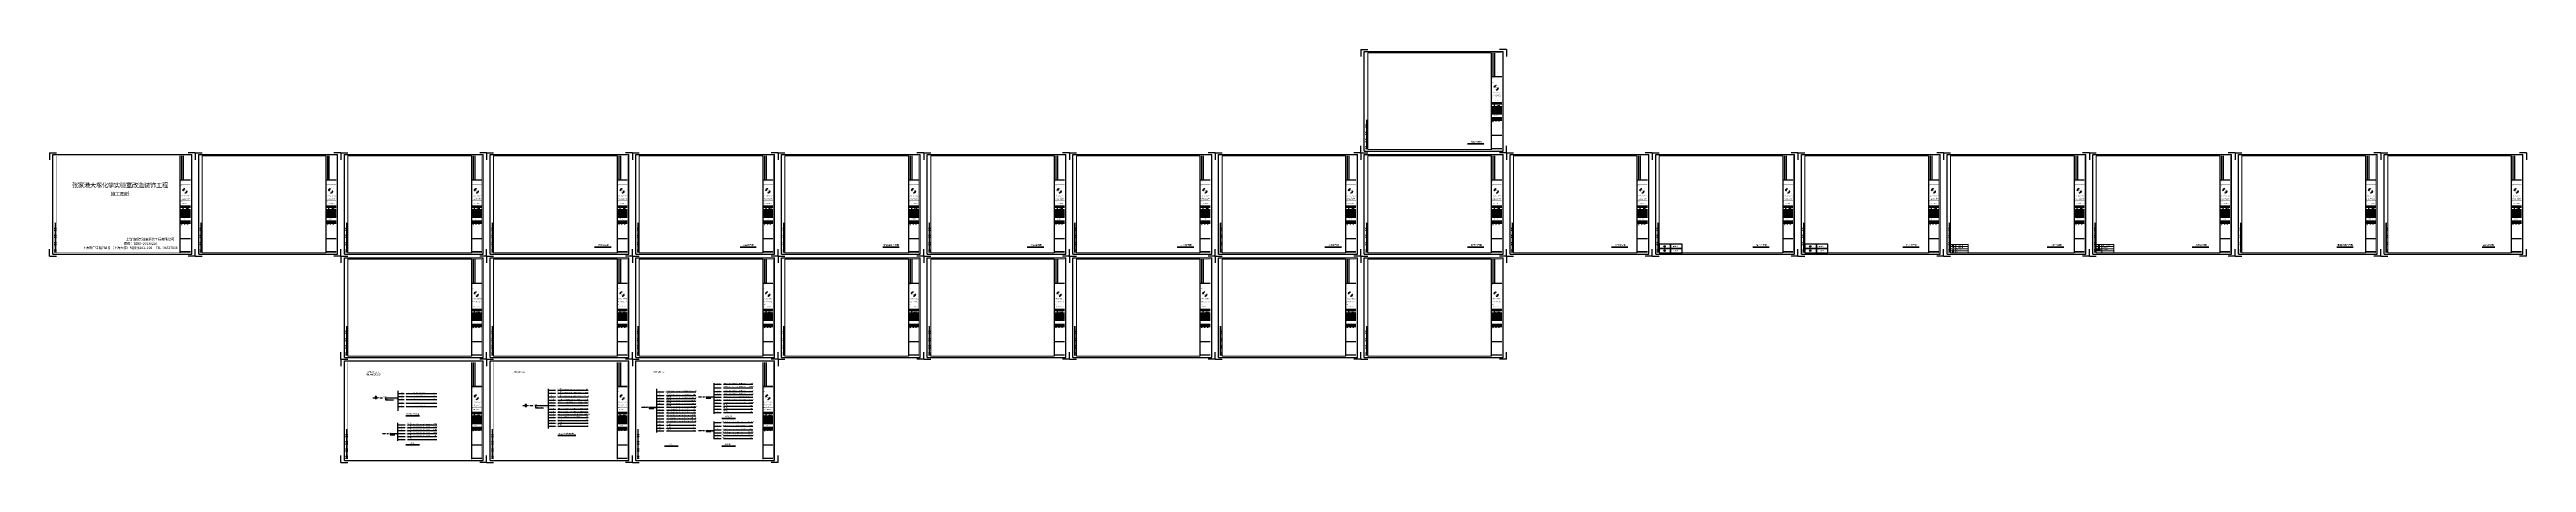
# Paper-space layout '布局1' of a CAD drawing. Header units: inches. Extents: x -1681 to 5459, y -593 to 595.
import ezdxf
from ezdxf.enums import TextEntityAlignment as Align

# ---------------------------------------------------------------- set-up
doc = ezdxf.new("R2010")
doc.units = ezdxf.units.IN
doc.header["$MEASUREMENT"] = 0
for name, color, linetype in [('ELEMENT', 3, 'Continuous'), ('WIRE-母线', 4, 'Continuous'), ('WIRE-系统', 4, 'Continuous'), ('上水', 4, 'Continuous'), ('下水', 5, 'Continuous'), ('图框1', 134, 'Continuous'), ('实验家具模', 7, 'Continuous'), ('强电', 1, 'Continuous'), ('气路', 1, 'Continuous'), ('电气标注', 3, 'Continuous'), ('空气动力', 7, 'Continuous'), ('说明字', 7, 'Continuous'), ('通风', 6, 'Continuous')]:
    doc.layers.add(name, color=color, linetype=linetype)
doc.styles.add('A-TXT', font='0a.shx', dxfattribs={"width": 0.75, "bigfont": '0b.shx'})
doc.styles.get("Standard").update_dxf_attribs({"font": 'txt.shx', "height": 6, "bigfont": '@extfont2.shx'})
doc.styles.add('样式 1', font='')
doc.styles.add('楷书', font='')
doc.styles.get('样式 1').set_extended_font_data('SimSun')
doc.styles.get('楷书').set_extended_font_data('SimSun')

# ---------------------------------------------------------------- blocks, each defined once
blk = doc.blocks.new('A$C2CD672AE')
at = {"layer": '图框1'}
h = blk.add_hatch(color=1, dxfattribs=at)
h.paths.add_polyline_path([(19504, 14220), (19505.4, 14220, -0.329315), (19510.6, 14224.9, 0.393758)])
h.paths.add_polyline_path([(19510.6, 14212.9, 0.392682), (19517.2, 14217.8), (19515.8, 14217.8, -0.328282)])
for p, q in [((19120.3, 14328.5), (19140.3, 14328.5)), ((19120.3, 14328.5), (19120.3, 14308.5)), ((19130.3, 14036.5), (19130.3, 14323.5)), ((19130.3, 14323.5), (19530.3, 14323.5)), ((19496.3, 14319.5), (19496.3, 14040.5)), ((19501.1, 14319.5), (19501.1, 14250.7)), ((19505.9, 14319.5), (19505.9, 14250.7)), ((19540.3, 14328.5), (19520.3, 14328.5)), ((19530.3, 14036.5), (19530.3, 14323.5)), ((19540.3, 14328.5), (19540.3, 14308.5)), ((19496.3, 14250.7), (19526.3, 14250.7)), ((19496.3, 14176), (19526.3, 14176)), ((19496.3, 14172.4), (19526.3, 14172.4)), ((19496.3, 14165.2), (19526.3, 14165.2)), ((19496.3, 14161.6), (19526.3, 14161.6)), ((19496.3, 14158), (19526.3, 14158)), ((19496.3, 14154.4), (19526.3, 14154.4)), ((19496.3, 14150.8), (19526.3, 14150.8)), ((19496.3, 14147.2), (19526.3, 14147.2)), ((19496.3, 14143.6), (19526.3, 14143.6)), ((19504.7, 14176), (19504.7, 14143.6)), ((19515.1, 14168.8), (19515.1, 14143.6)), ((19519.1, 14168.8), (19519.1, 14143.6)), ((19133.9, 14112.1), (19140.3, 14112.1)), ((19133.9, 14106.1), (19140.3, 14106.1)), ((19133.9, 14091.3), (19140.3, 14091.3)), ((19133.9, 14085.3), (19140.3, 14085.3)), ((19133.9, 14070.5), (19140.3, 14070.5)), ((19137.1, 14043.7), (19137.1, 14126.9)), ((19496.3, 14132.8), (19526.3, 14132.8)), ((19496.3, 14129.2), (19526.3, 14129.2)), ((19496.3, 14125.6), (19526.3, 14125.6)), ((19496.3, 14082.2), (19526.3, 14082.2)), ((19501.1, 14132.8), (19501.1, 14122)), ((19509.5, 14129.2), (19509.5, 14125.6)), ((19509.5, 14125.6), (19509.5, 14122)), ((19517.9, 14129.2), (19517.9, 14122)), ((19120.3, 14031.5), (19120.3, 14051.5)), ((19120.3, 14031.5), (19140.3, 14031.5)), ((19130.3, 14036.5), (19530.3, 14036.5)), ((19133.9, 14064.5), (19140.3, 14064.5)), ((19133.9, 14049.7), (19140.3, 14049.7)), ((19133.9, 14043.7), (19140.3, 14043.7)), ((19496.3, 14044.1), (19526.3, 14044.1)), ((19540.3, 14031.5), (19520.3, 14031.5)), ((19540.3, 14031.5), (19540.3, 14051.5))]:
    blk.add_line(p, q, dxfattribs=at)
at = {"layer": '图框1', "color": 1}
for p, q in [((19505.4, 14220), (19504, 14220)), ((19517.2, 14217.8), (19515.8, 14217.8))]:
    blk.add_line(p, q, dxfattribs=at)
at = {"layer": '图框1', "const_width": 0.48}
blk.add_lwpolyline([(19526.3, 14319.5), (19140.3, 14319.5), (19140.3, 14040.5), (19526.3, 14040.5)], close=True, dxfattribs=at)
at = {"layer": '图框1'}
for points, const_width in [([(19496.3, 14319.5), (19496.3, 14040.5)], 0.4), ([(19496.3, 14247.1), (19526.3, 14247.1)], 0.24), ([(19496.3, 14236.3), (19526.3, 14236.3)], 0.24), ([(19496.3, 14190.4), (19526.3, 14190.4)], 0.24), ([(19496.3, 14168.8), (19526.3, 14168.8)], 0.24), ([(19496.3, 14143.6), (19526.3, 14143.6)], 0.24), ([(19140.3, 14040.5), (19133.9, 14040.5), (19133.9, 14126.9), (19140.3, 14126.9)], 0.24), ([(19496.3, 14122), (19526.3, 14122)], 0.24)]:
    blk.add_lwpolyline(points, dxfattribs=dict(at, const_width=const_width))
at = {"layer": '图框1', "color": 1}
for centre, start, end in [((19509.9, 14218.9), 83.47007, 169.43987), ((19511.3, 14218.9), 96.52993, 169.43987), ((19509.9, 14218.9), 276.52993, 349.22616), ((19511.3, 14218.9), 263.47007, 349.22616)]:
    blk.add_arc(centre, 6, start, end, dxfattribs=at)
at = {"color": 252, "char_height": 1.5, "width": 7.225, "attachment_point": 1}
for s, insert in [('{\\fￒﾶﾸ\ufff9ￓ\uffd1ﾼﾲﾷ\uffe7ﾲ\uffddￊ￩|b0|i0|c134|p2;杨小军}', (19506.9, 14167.7)), ('{\\fￒﾶﾸ\ufff9ￓ\uffd1ﾼﾲﾷ\uffe7ﾲ\uffddￊ￩|b0|i0|c134|p2;杨小军}', (19506.9, 14164.1)), ('{\\fￒﾶﾸ\ufff9ￓ\uffd1ﾼﾲﾷ\uffe7ﾲ\uffddￊ￩|b0|i0|c134|p2;仇铭}', (19506.9, 14160.5)), ('{\\fￒﾶﾸ\ufff9ￓ\uffd1ﾼﾲﾷ\uffe7ﾲ\uffddￊ￩|b0|i0|c134|p2;钱双平}', (19506.9, 14149.7)), ('{\\fￒﾶﾸ\ufff9ￓ\uffd1ﾼﾲﾷ\uffe7ﾲ\uffddￊ￩|b0|i0|c134|p2;钱双平}', (19506.9, 14146.1)), ('{\\fￒﾶﾸ\ufff9ￓ\uffd1ﾼﾲﾷ\uffe7ﾲ\uffddￊ￩|b0|i0|c134|p2;陈仁兵}', (19506.9, 14156.9)), ('{\\fￒﾶﾸ\ufff9ￓ\uffd1ﾼﾲﾷ\uffe7ﾲ\uffddￊ￩|b0|i0|c134|p2;陈仁兵}', (19506.9, 14153.3))]:
    blk.add_mtext(s, dxfattribs=dict(at, insert=insert))
at = {"layer": '图框1', "style": '样式 1'}
for s, height, p in [('序号', 1, (19498.7, 14248.9)), ('建设单位', 1, (19500.5, 14245.3)), ('设计单位', 1, (19500.5, 14234.5)), ('日期', 1, (19503.5, 14248.9)), ('修改说明', 1, (19515.1, 14248.9)), ('工程负责人', 1, (19500.5, 14145.4)), ('专业负责人', 1, (19500.5, 14149)), ('工程名称', 1, (19500.5, 14188.6)), ('工程编号', 1, (19500.5, 14174.2)), ('项目名称', 1, (19500.5, 14170.6)), ('图纸名称', 1, (19500.5, 14141.8)), ('设  计', 1, (19500.5, 14167)), ('制  图', 1, (19500.5, 14163.4)), ('校  核', 1, (19500.5, 14159.8)), ('审  核', 1, (19500.5, 14156.2)), ('审  定', 1, (19500.5, 14152.6)), ('日期', 1, (19517.1, 14167)), ('日期', 1, (19517.1, 14163.4)), ('日期', 1, (19517.1, 14159.8)), ('日期', 1, (19517.1, 14156.2)), ('日期', 1, (19517.1, 14152.6)), ('日期', 1, (19517.1, 14149)), ('日期', 1, (19517.1, 14145.4)), ('图号', 1, (19498.7, 14131)), ('专业', 1, (19498.7, 14127.4)), ('版次', 1, (19498.7, 14123.8)), ('执业签章', 1, (19500.5, 14080.4)), ('出图签章', 1, (19500.5, 14120.2)), ('设计阶段', 1, (19513.7, 14127.4)), ('第   张  ', 1, (19514.4, 14123.8)), ('共   张', 1, (19522.1, 14123.8)), ('本图须加盖本公司出图签章,否则一律无效', 0.88, (19511.3, 14042.3))]:
    blk.add_text(s, height=height, dxfattribs=at).set_placement(p, align=Align.MIDDLE)
at = {"layer": '图框1', "color": 7, "style": '样式 1', "width": 1}
for s, height, p in [('Labsystems', 1.5, (19510.6, 14218.7)), ('张家港大塚化学有限公司', 1.32, (19511.4, 14183.1)), ('办公、实验室改造', 0.88, (19511.3, 14170.9)), ('DZHX-20130226', 0.88, (19511.3, 14174.5)), ('2013-2-26', 0.88, (19522.7, 14166.9)), ('2013-2-26', 0.88, (19522.7, 14163.3)), ('2013-2-26', 0.88, (19522.7, 14159.7)), ('2013-2-26', 0.88, (19522.7, 14156.1)), ('2013-2-26', 0.88, (19522.7, 14152.5)), ('2013-2-26', 0.88, (19522.7, 14148.9)), ('2013-2-26', 0.88, (19522.7, 14145.3)), ('29', 0.88, (19522.1, 14123.9))]:
    blk.add_text(s, height=height, dxfattribs=at).set_placement(p, align=Align.MIDDLE)
at = {"layer": '图框1', "style": '样式 1', "width": 1}
for s, height, p in [('上海简朗实验室系统工程有限公司', 1.28, (19511.3, 14205.7)), ('SHANGHAI JIANLANG LABORATORY SYSTEMS ENGINEERING CO.,LTD.', 0.68, (19511.4, 14203.5)), ('上海广中路788号（上海大学）科技楼101-106', 0.88, (19511.3, 14198.4)), ('101-106,No.788 GuangZhong Rd, Shanghai', 0.88, (19511.3, 14196.8)), ('Tel: 021-36537836  Fax: 021-36537995', 0.88, (19511.3, 14193.6)), ('SHANGHAI CHINA 200072', 0.88, (19511.3, 14195.2))]:
    blk.add_text(s, height=height, dxfattribs=at).set_placement(p, align=Align.MIDDLE)
at = {"layer": '图框1', "style": '样式 1'}
for s, p in [('弱 电', (19135.5, 14109.1)), ('动 力', (19135.5, 14088.3)), ('给排水', (19135.5, 14067.5)), ('强 电', (19138.7, 14088.3)), ('暖 通', (19138.7, 14067.5)), ('建 筑', (19135.5, 14046.7)), ('会', (19135.5, 14042.1)), ('结 构', (19138.7, 14046.7)), ('签', (19138.7, 14042.1))]:
    blk.add_text(s, height=1, rotation=90, dxfattribs=at).set_placement(p, align=Align.MIDDLE)
blk = doc.blocks.new('REG-1')
h = blk.add_hatch(color=7)
edge = h.paths.add_edge_path()
edge.add_arc((53523, 16663), 28.8, 0, 360)
edge = h.paths.add_edge_path(flags=16)
edge.add_arc((53523, 16663), 27.5, 0, 360)
blk.add_hatch(color=7).paths.add_polyline_path([(53577, 16643), (53579, 16643, -1), (53686, 16643), (53688, 16643, 1)])
h = blk.add_hatch(color=7)
edge = h.paths.add_edge_path()
edge.add_arc((53743, 16663), 28.8, 0, 360)
edge = h.paths.add_edge_path(flags=16)
edge.add_arc((53743, 16663), 27.5, 0, 360)
at = {"color": 7}
for p, q in [((53507, 16648), (53538, 16679)), ((53727, 16648), (53758, 16679))]:
    blk.add_line(p, q, dxfattribs=at)
for points, const_width in [([(53538, 16679), (53507, 16648)], 1.25), ([(53633, 16699), (53633, 16714), (53517, 16714), (53633, 16607)], 2.5), ([(53523, 16607), (53523, 16663), (53633, 16607)], 2.5), ([(53523, 16607), (53523, 16550), (53633, 16607)], 2.5), ([(53538, 16669), (53538, 16679), (53529, 16679)], 1.25), ([(53577, 16643), (53688, 16643)], 3.7), ([(53633, 16607), (53633, 16698)], 2.5), ([(53633, 16607), (53633, 16698)], 2.5), ([(53743, 16607), (53743, 16663), (53633, 16607)], 2.5), ([(53743, 16607), (53743, 16550), (53633, 16607)], 2.5), ([(53758, 16679), (53727, 16648)], 1.25), ([(53758, 16669), (53758, 16679), (53749, 16679)], 1.25)]:
    blk.add_lwpolyline(points, dxfattribs=dict(at, const_width=const_width))
for centre, radius in [((53523, 16663), 28.8), ((53523, 16663), 27.5), ((53743, 16663), 28.8), ((53743, 16663), 27.5)]:
    blk.add_circle(centre, radius, dxfattribs=at)
for radius in [55.6, 53.7]:
    blk.add_arc((53633, 16643), radius, 0, 180, dxfattribs=at)
blk = doc.blocks.new('qeqeqwe')
at = {"layer": '气路', "color": 1, "lineweight": 0}
for p, q in [((0, 126), (-172, 126)), ((0, 126), (172, 126)), ((0, -126), (0, 126)), ((-285, -181), (-285, -17)), ((-48, -153), (-285, -17)), ((-285, -181), (-285, -346)), ((-48, -209), (-285, -346)), ((285, -17), (48, -153)), ((285, -346), (48, -209)), ((285, -181), (285, -17)), ((285, -181), (285, -346))]:
    blk.add_line(p, q, dxfattribs=at)
blk.add_circle((0, -181), 55.3, dxfattribs=at)
blk = doc.blocks.new('$element$00000497')
at = {"const_width": 0.0233}
for points in [[(0, 0), (0, -0.25)], [(0, -1), (0, -0.75), (-0.25, -0.2)], [(-0.05, -0.3), (0.05, -0.2)], [(-0.05, -0.2), (0.05, -0.3)]]:
    blk.add_lwpolyline(points, dxfattribs=at)
at = {"flags": 9}
blk.add_attdef('S', (0, 0), '', height=0.00000667, dxfattribs=at)
blk = doc.blocks.new('eqweq21')
at = {"layer": '强电'}
h = blk.add_hatch(color=3, dxfattribs=at)
h.paths.add_polyline_path([(77, -77, 0.69767833), (-59, -27), (-59, -127, 0.69767833)])
h.paths.add_polyline_path([(-53, -77, -1), (53, -77, -1)], flags=16)
at = {"color": 3, "const_width": 28}
blk.add_lwpolyline([(-385, -78), (-85, -78)], dxfattribs=at)
at = {"layer": '强电', "color": 3, "const_width": 30}
blk.add_lwpolyline([(-71, 41), (-71, -204)], dxfattribs=at)
at = {"layer": '强电', "color": 3}
for radius in [77.2, 53.2]:
    blk.add_circle((0, -77), radius, dxfattribs=at)

psp = doc.layouts.new('布局1')

# ---------------------------------------------------------------- hatches: boundary and pattern name
at = {"layer": '上水'}
for points in [[(2975.5, 28.9, 1), (2972.5, 28.9, 1)], [(3395.5, 28.9, 1), (3392.5, 28.9, 1)]]:
    psp.add_hatch(color=256, dxfattribs=at).paths.add_polyline_path(points)
at = {"layer": '下水'}
h = psp.add_hatch(dxfattribs=at)
h.set_pattern_fill('ANSI31', color=256, scale=3.5, style=0)
h.set_pattern_definition([(45, (2972.07933, 16.46906), (-0.30936, 0.30936), [])])
h.paths.add_polyline_path([(2975.9, 16.5, 1), (2972.1, 16.5, 1)])
h = psp.add_hatch(dxfattribs=at)
h.set_pattern_fill('ANSI31', color=256, scale=3.5, style=0)
h.set_pattern_definition([(45, (3392.07933, 16.46906), (-0.30936, 0.30936), [])])
h.paths.add_polyline_path([(3395.9, 16.5, 1), (3392.1, 16.5, 1)])
at = {"layer": '空气动力', "lineweight": 0}
h = psp.add_hatch(color=0, dxfattribs=at)
edge = h.paths.add_edge_path()
edge.add_arc((3805.8, 19.1), 0.921, 0, 360)
edge = h.paths.add_edge_path(flags=16)
edge.add_arc((3805.8, 19.1), 0.881, 0, 360)
psp.add_hatch(color=0, dxfattribs=at).paths.add_polyline_path([(3805, 25.6), (3805, 25.6, -1), (3806.4, 25.6), (3806.4, 25.6, 1)])
h = psp.add_hatch(color=0, dxfattribs=at)
edge = h.paths.add_edge_path()
edge.add_arc((3807.2, 26.2), 0.461, 0, 360)
edge = h.paths.add_edge_path(flags=16)
edge.add_arc((3807.2, 26.2), 0.441, 0, 360)
at = {"layer": '通风'}
h = psp.add_hatch(dxfattribs=at)
h.set_pattern_fill('ANSI31', color=1, scale=5, style=0)
h.set_pattern_definition([(45, (4223.53556, 29.50235), (-0.44194, 0.44194), [])])
h.paths.add_polyline_path([(4223.5, 29.5), (4227.4, 29.5), (4227.4, 31.7), (4223.5, 31.7)])
h = psp.add_hatch(color=4, dxfattribs=at)
edge = h.paths.add_edge_path()
edge.add_arc((4225.4, 24.8), 0.416, 0, 360)

# ---------------------------------------------------------------- linework, layer by layer
for p, q in [((2405.8, 324.9), (2453.5, 324.9)), ((2405.8, 323.9), (2453.5, 323.9)), ((-110.1, 27.9), (-62.5, 27.9)), ((-110.1, 26.9), (-62.5, 26.9)), ((309.7, 27.9), (355.4, 27.9)), ((309.7, 26.9), (355.4, 26.9)), ((720.4, 27.9), (768.1, 27.9)), ((720.4, 26.9), (768.1, 26.9)), ((1136.8, 27.9), (1184.4, 27.9)), ((1136.8, 26.9), (1184.4, 26.9)), ((1569.2, 27.9), (1616.9, 27.9)), ((1569.2, 26.9), (1616.9, 26.9)), ((1995.1, 27.9), (2042.7, 27.9)), ((1995.1, 26.9), (2042.7, 26.9)), ((2405.8, 27.9), (2453.5, 27.9)), ((2405.8, 26.9), (2453.5, 26.9)), ((2820.7, 27.9), (2868.3, 27.9)), ((2820.7, 26.9), (2868.3, 26.9)), ((3228.1, 27.9), (3275.8, 27.9)), ((3228.1, 26.9), (3275.8, 26.9)), ((3660.5, 27.9), (3708.1, 27.9)), ((3660.5, 26.9), (3708.1, 26.9)), ((4076.9, 27.9), (4124.5, 27.9)), ((4076.9, 26.9), (4124.5, 26.9)), ((4495, 27.9), (4542.6, 27.9)), ((4495, 26.9), (4542.6, 26.9)), ((4911.7, 27.9), (4959.4, 27.9)), ((4911.7, 26.9), (4959.4, 26.9)), ((5330.6, 27.9), (5367, 27.9)), ((5330.6, 26.9), (5367, 26.9)), ((-654.8, -457.9), (-615.4, -457.9)), ((-654.8, -458.9), (-615.4, -458.9)), ((256.2, -465.3), (295.6, -465.3)), ((256.2, -466.3), (295.6, -466.3)), ((-654.8, -541.2), (-615.4, -541.2)), ((-654.8, -542.2), (-615.4, -542.2)), ((-216.3, -514.6), (-164.1, -514.6)), ((-216.3, -515.6), (-164.1, -515.6)), ((91.5, -544.9), (131, -544.9)), ((91.5, -545.9), (131, -545.9)), ((256.2, -545.4), (295.6, -545.4)), ((256.2, -546.4), (295.6, -546.4))]:
    psp.add_line(p, q)
at = {"color": 3}
for points, const_width in [([(-729.7, -406.6), (-731.2, -406.6), (-734.5, -408.1)], 0.14), ([(201.6, -404.5), (200.7, -404.5), (198.7, -405.4)], 0.084), ([(-297.1, -429.6), (-298.6, -429.6), (-301.9, -431.1)], 0.14), ([(36.9, -434.2), (36, -434.2), (34, -435.1)], 0.084), ([(-709.5, -509.6), (-710.4, -509.6), (-712.3, -510.5)], 0.084), ([(201.6, -500.8), (200.7, -500.8), (198.7, -501.7)], 0.084)]:
    psp.add_lwpolyline(points, dxfattribs=dict(at, const_width=const_width))
at = {"layer": 'WIRE-母线', "color": 4}
for p, q in [((-677.1, -387.2), (-677.1, -444.2)), ((-244.6, -380.8), (-244.6, -495.2)), ((68.4, -381.2), (68.4, -507.3)), ((233.1, -365), (233.1, -453)), ((-678, -478.6), (-678, -530.9)), ((233.1, -475.4), (233.1, -526.2))]:
    psp.add_line(p, q, dxfattribs=at)
at = {"layer": 'WIRE-系统', "color": 1}
for p, q in [((-712.7, -405.9), (-713.7, -407.2)), ((-713.2, -406.6), (-713.2, -412.6)), ((-713.2, -412.6), (-690.2, -412.6)), ((211.8, -404), (211.1, -404.8)), ((211.4, -404.5), (211.4, -408.1)), ((211.4, -408.1), (225.2, -408.1)), ((-280.1, -428.9), (-281.2, -430.2)), ((-280.7, -429.6), (-280.7, -435.6)), ((-280.7, -435.6), (-257.7, -435.6)), ((47.1, -433.8), (46.5, -434.6)), ((46.8, -434.2), (46.8, -437.8)), ((46.8, -437.8), (60.6, -437.8)), ((-699.3, -509.2), (-699.9, -510)), ((-699.6, -509.6), (-699.6, -513.2)), ((-699.6, -513.2), (-685.8, -513.2)), ((211.8, -500.4), (211.1, -501.2)), ((211.4, -500.8), (211.4, -504.4)), ((211.4, -504.4), (225.2, -504.4))]:
    psp.add_line(p, q, dxfattribs=at)
for points in [[(-750, -406.6), (-742.6, -406.6)], [(-739.1, -406.6), (-736.3, -406.6)], [(-729.7, -406.6), (-721.3, -406.6)], [(-715.3, -406.6), (-677.1, -406.6)], [(-677.1, -394.6), (-659.4, -394.6)], [(-677.1, -403.5), (-659.4, -403.5)], [(-677.1, -412), (-659.4, -412)], [(-677.1, -422.7), (-659.4, -422.7)], [(-653.4, -394.6), (-578.3, -394.6)], [(-653.4, -403.5), (-578.3, -403.5)], [(-653.4, -412), (-578.3, -412)], [(-653.4, -422.7), (-578.3, -422.7)], [(-244.6, -384.8), (-223.3, -384.8)], [(-244.6, -393.7), (-223.3, -393.7)], [(-244.6, -404.2), (-223.3, -404.2)], [(-244.6, -413.3), (-223.3, -413.3)], [(-244.6, -421), (-223.3, -421)], [(-216.1, -384.8), (-138.2, -384.8)], [(-216.1, -393.7), (-138.2, -393.7)], [(-216.1, -404.2), (-138.2, -404.2)], [(-216.1, -413.3), (-138.2, -413.3)], [(-216.1, -421), (-138.2, -421)], [(68.4, -389.8), (89.7, -389.8)], [(68.4, -400.3), (89.7, -400.3)], [(68.4, -409.2), (89.7, -409.2)], [(68.4, -416.9), (89.7, -416.9)], [(68.4, -425.6), (89.7, -425.6)], [(96.9, -389.8), (171.6, -389.8)], [(96.9, -400.3), (171.6, -400.3)], [(96.9, -409.2), (171.6, -409.2)], [(96.9, -416.9), (171.6, -416.9)], [(96.9, -425.6), (171.6, -425.6)], [(189.4, -404.5), (195.9, -404.5)], [(195.9, -404.5), (197.6, -404.5)], [(201.6, -404.5), (206.5, -404.5)], [(210.1, -404.5), (233.1, -404.5)], [(233.1, -367.9), (254.4, -367.9)], [(233.1, -378.4), (254.4, -378.4)], [(233.1, -388.9), (254.4, -388.9)], [(233.1, -397.8), (254.4, -397.8)], [(233.1, -405.6), (254.4, -405.6)], [(233.1, -414.2), (254.4, -414.2)], [(233.1, -422.8), (254.4, -422.8)], [(261.6, -367.9), (336.2, -367.9)], [(261.6, -378.4), (336.2, -378.4)], [(261.6, -388.9), (336.2, -388.9)], [(261.6, -397.8), (336.2, -397.8)], [(261.6, -405.6), (336.2, -405.6)], [(261.6, -414.2), (336.2, -414.2)], [(261.6, -422.8), (336.2, -422.8)], [(-678, -484.6), (-656.6, -484.6)], [(-678, -492.3), (-656.6, -492.3)], [(-677.1, -432.2), (-659.4, -432.2)], [(-653.4, -432.2), (-578.3, -432.2)], [(-649.4, -484.6), (-574.8, -484.6)], [(-649.4, -492.3), (-574.8, -492.3)], [(-317.5, -429.6), (-310.1, -429.6)], [(-306.5, -429.6), (-303.7, -429.6)], [(-297.1, -429.6), (-288.8, -429.6)], [(-282.8, -429.6), (-244.6, -429.6)], [(-244.6, -429.6), (-223.3, -429.6)], [(-244.6, -439.7), (-223.3, -439.7)], [(-244.6, -448.4), (-223.3, -448.4)], [(-244.6, -456), (-223.3, -456)], [(-244.6, -463.7), (-223.3, -463.7)], [(-244.6, -472.2), (-223.3, -472.2)], [(-244.6, -472.2), (-223.3, -472.2)], [(-244.6, -480.4), (-223.3, -480.4)], [(-244.6, -480.4), (-223.3, -480.4)], [(-244.6, -489), (-223.3, -489)], [(-216.1, -429.6), (-138.2, -429.6)], [(-216.1, -439.7), (-138.2, -439.7)], [(-216.1, -448.4), (-138.2, -448.4)], [(-216.1, -456), (-138.2, -456)], [(-216.1, -463.7), (-138.2, -463.7)], [(-216.1, -472.2), (-138.2, -472.2)], [(-216.1, -472.2), (-138.2, -472.2)], [(-216.1, -480.4), (-138.2, -480.4)], [(-216.1, -480.4), (-138.2, -480.4)], [(-216.1, -489), (-138.2, -489)], [(24.7, -434.2), (31.3, -434.2)], [(31.3, -434.2), (32.9, -434.2)], [(36.9, -434.2), (41.9, -434.2)], [(45.5, -434.2), (68.4, -434.2)], [(68.4, -434.2), (89.7, -434.2)], [(68.4, -442.8), (89.7, -442.8)], [(68.4, -450.1), (89.7, -450.1)], [(68.4, -458.7), (89.7, -458.7)], [(68.4, -467.3), (89.7, -467.3)], [(68.4, -476), (89.7, -476)], [(68.4, -485.3), (89.7, -485.3)], [(68.4, -494), (89.7, -494)], [(96.9, -434.2), (171.6, -434.2)], [(96.9, -442.8), (171.6, -442.8)], [(96.9, -450.1), (171.6, -450.1)], [(96.9, -458.7), (171.6, -458.7)], [(96.9, -467.3), (171.6, -467.3)], [(96.9, -476), (171.6, -476)], [(96.9, -485.3), (171.6, -485.3)], [(96.9, -494), (171.6, -494)], [(233.1, -431.5), (254.4, -431.5)], [(233.1, -440.1), (254.4, -440.1)], [(233.1, -448.8), (254.4, -448.8)], [(233.1, -478.3), (254.4, -478.3)], [(233.1, -488.8), (254.4, -488.8)], [(233.1, -499.3), (254.4, -499.3)], [(261.6, -431.5), (336.2, -431.5)], [(261.6, -440.1), (336.2, -440.1)], [(261.6, -448.8), (336.2, -448.8)], [(261.6, -478.3), (336.2, -478.3)], [(261.6, -488.8), (336.2, -488.8)], [(261.6, -499.3), (336.2, -499.3)], [(-721.7, -509.6), (-715.1, -509.6)], [(-715.1, -509.6), (-713.4, -509.6)], [(-709.5, -509.6), (-704.5, -509.6)], [(-700.9, -509.6), (-678, -509.6)], [(-678, -501), (-656.6, -501)], [(-678, -509.6), (-656.6, -509.6)], [(-678, -518.2), (-656.6, -518.2)], [(-678, -526.7), (-656.6, -526.7)], [(-649.4, -501), (-574.8, -501)], [(-649.4, -509.6), (-574.8, -509.6)], [(-649.4, -518.2), (-574.8, -518.2)], [(-649.4, -526.7), (-574.8, -526.7)], [(68.4, -502.4), (89.7, -502.4)], [(96.9, -502.4), (171.6, -502.4)], [(189.4, -500.8), (195.9, -500.8)], [(195.9, -500.8), (197.6, -500.8)], [(201.6, -500.8), (206.5, -500.8)], [(210.1, -500.8), (233.1, -500.8)], [(233.1, -508.2), (254.4, -508.2)], [(233.1, -515.9), (254.4, -515.9)], [(233.1, -523.7), (254.4, -523.7)], [(261.6, -508.2), (336.2, -508.2)], [(261.6, -515.9), (336.2, -515.9)], [(261.6, -523.7), (336.2, -523.7)]]:
    psp.add_lwpolyline(points, dxfattribs=at)
at = {"layer": '上水', "color": 0}
for points in [[(2958.5, 22.6), (2991.6, 22.6), (2991.6, 35.1), (2958.5, 35.1)], [(2958.5, 10.2), (2991.6, 10.2), (2991.6, 22.6), (2958.5, 22.6)], [(2991.6, 22.6), (3024.8, 22.6), (3024.8, 35.1), (2991.6, 35.1)], [(2991.6, 10.2), (3024.8, 10.2), (3024.8, 22.6), (2991.6, 22.6)], [(3378.5, 22.6), (3411.6, 22.6), (3411.6, 35.1), (3378.5, 35.1)], [(3378.5, 10.2), (3411.6, 10.2), (3411.6, 22.6), (3378.5, 22.6)], [(3411.6, 22.6), (3444.8, 22.6), (3444.8, 35.1), (3411.6, 35.1)], [(3411.6, 10.2), (3444.8, 10.2), (3444.8, 22.6), (3411.6, 22.6)]]:
    psp.add_lwpolyline(points, close=True, dxfattribs=at)
at = {"layer": '上水'}
for centre, radius in [((2974, 28.9), 1.93), ((2974, 28.9), 1.49), ((3394, 28.9), 1.93), ((3394, 28.9), 1.49)]:
    psp.add_circle(centre, radius, dxfattribs=at)
at = {"layer": '下水'}
for centre in [(2974, 16.5), (3394, 16.5)]:
    psp.add_circle(centre, 1.93, dxfattribs=at)
at = {"layer": '电气标注'}
for p, q in [((-577.4, -394.6), (-564.9, -394.6)), ((-577.4, -403.5), (-564.9, -403.5)), ((-577.4, -412), (-564.9, -412)), ((-577.4, -422.7), (-564.9, -422.7)), ((-137.2, -384.8), (-128.8, -384.8)), ((-137.2, -393.7), (-128.8, -393.7)), ((-137.2, -404.2), (-128.8, -404.2)), ((-137.2, -413.3), (-128.8, -413.3)), ((-137.2, -421), (-128.8, -421)), ((172.6, -389.8), (181.1, -389.8)), ((172.6, -400.3), (181.1, -400.3)), ((172.6, -409.2), (181.1, -409.2)), ((172.6, -416.9), (181.1, -416.9)), ((172.6, -425.6), (181.1, -425.6)), ((337.2, -367.9), (345.7, -367.9)), ((337.2, -378.4), (345.7, -378.4)), ((337.2, -388.9), (345.7, -388.9)), ((337.2, -397.8), (345.7, -397.8)), ((337.2, -405.6), (345.7, -405.6)), ((337.2, -414.2), (345.7, -414.2)), ((337.2, -422.8), (345.7, -422.8)), ((-577.4, -432.2), (-564.9, -432.2)), ((-573.8, -484.6), (-565.3, -484.6)), ((-573.8, -492.3), (-565.3, -492.3)), ((-137.2, -429.6), (-128.8, -429.6)), ((-137.2, -439.7), (-128.8, -439.7)), ((-137.2, -448.4), (-128.8, -448.4)), ((-137.2, -456), (-128.8, -456)), ((-137.2, -463.7), (-128.8, -463.7)), ((-137.2, -472.2), (-128.8, -472.2)), ((-137.2, -472.2), (-128.8, -472.2)), ((-137.2, -480.4), (-128.8, -480.4)), ((-137.2, -480.4), (-128.8, -480.4)), ((-137.2, -489), (-128.8, -489)), ((172.6, -434.2), (181.1, -434.2)), ((172.6, -442.8), (181.1, -442.8)), ((172.6, -450.1), (181.1, -450.1)), ((172.6, -458.7), (181.1, -458.7)), ((172.6, -467.3), (181.1, -467.3)), ((172.6, -476), (181.1, -476)), ((172.6, -485.3), (181.1, -485.3)), ((172.6, -485.3), (181.1, -485.3)), ((172.6, -494), (181.1, -494)), ((337.2, -431.5), (345.7, -431.5)), ((337.2, -440.1), (345.7, -440.1)), ((337.2, -448.8), (345.7, -448.8)), ((337.2, -478.3), (345.7, -478.3)), ((337.2, -488.8), (345.7, -488.8)), ((337.2, -499.3), (345.7, -499.3)), ((-573.8, -501), (-565.3, -501)), ((-573.8, -509.6), (-565.3, -509.6)), ((-573.8, -518.2), (-565.3, -518.2)), ((-573.8, -526.7), (-565.3, -526.7)), ((172.6, -502.4), (181.1, -502.4)), ((337.2, -508.2), (345.7, -508.2)), ((337.2, -515.9), (345.7, -515.9)), ((337.2, -523.7), (345.7, -523.7))]:
    psp.add_line(p, q, dxfattribs=at)
at = {"layer": '电气标注', "color": 3}
for points in [[(-742.6, -409), (-739.1, -409), (-739.1, -403.5), (-742.6, -403.5)], [(-310.1, -432), (-306.5, -432), (-306.5, -426.5), (-310.1, -426.5)]]:
    psp.add_lwpolyline(points, close=True, dxfattribs=at)
at = {"layer": '空气动力', "color": 0, "lineweight": 0}
for p, q in [((3798.5, 34.2), (3848.7, 34.2)), ((3798.5, 34.2), (3798.5, 10.2)), ((3798.5, 28.2), (3848.7, 28.2)), ((3798.5, 22.2), (3848.7, 22.2)), ((3798.5, 16.2), (3848.7, 16.2)), ((3848.7, 10.2), (3798.5, 10.2)), ((3805.3, 18.6), (3806.3, 19.6)), ((3806.9, 26), (3807.4, 26.5)), ((3814.1, 34.2), (3814.1, 10.2)), ((3848.7, 34.2), (3848.7, 10.2))]:
    psp.add_line(p, q, dxfattribs=at)
for points, const_width in [([(3805.7, 26.3), (3805.7, 26.4), (3804.2, 26.4), (3805.7, 25)], 0.0334), ([(3804.2, 25), (3804.2, 25.8), (3805.7, 25)], 0.0334), ([(3804.2, 25), (3804.2, 24.3), (3805.7, 25)], 0.0334), ([(3805, 25.6), (3806.4, 25.6)], 0.0494), ([(3806.3, 19.6), (3805.3, 18.6)], 0.04), ([(3805.7, 25), (3805.7, 26.2)], 0.0334), ([(3805.7, 25), (3805.7, 26.2)], 0.0334), ([(3807.2, 25), (3807.2, 25.8), (3805.7, 25)], 0.0334), ([(3807.2, 25), (3807.2, 24.3), (3805.7, 25)], 0.0334), ([(3806.3, 19.3), (3806.3, 19.6), (3806, 19.6)], 0.04), ([(3807.4, 26.5), (3806.9, 26)], 0.02), ([(3807.4, 26.3), (3807.4, 26.5), (3807.3, 26.5)], 0.02)]:
    psp.add_lwpolyline(points, dxfattribs=dict(at, const_width=const_width))
for centre, radius in [((3805.8, 19.1), 0.881), ((3805.8, 19.1), 0.921), ((3807.2, 26.2), 0.441), ((3807.2, 26.2), 0.461)]:
    psp.add_circle(centre, radius, dxfattribs=at)
for radius in [0.742, 0.717]:
    psp.add_arc((3805.7, 25.6), radius, 0, 180, dxfattribs=at)
at = {"layer": '通风', "color": 0, "lineweight": 0}
for p, q in [((4218.5, 34.2), (4268.7, 34.2)), ((4218.5, 28.2), (4268.7, 28.2)), ((4218.5, 22.2), (4268.7, 22.2)), ((4218.5, 16.2), (4268.7, 16.2)), ((4234.1, 34.2), (4234.1, 10.2)), ((4268.7, 34.2), (4268.7, 10.2))]:
    psp.add_line(p, q, dxfattribs=at)
at = {"layer": '通风', "color": 4}
for p, q in [((4221.4, 18.4), (4222.1, 19.4)), ((4222.7, 18.4), (4222.1, 19.4)), ((4222.7, 18.4), (4223.3, 19.4)), ((4223.9, 18.4), (4223.3, 19.4)), ((4223.9, 18.4), (4224.5, 19.4)), ((4224, 24.1), (4226.9, 25.4)), ((4225.1, 18.4), (4224.5, 19.4)), ((4225.1, 18.4), (4225.7, 19.4)), ((4226.3, 18.4), (4225.7, 19.4)), ((4226.3, 18.4), (4226.9, 19.4)), ((4227.5, 18.4), (4226.9, 19.4)), ((4227.5, 18.4), (4228.1, 19.4)), ((4228.7, 18.4), (4228.1, 19.4)), ((4228.7, 18.4), (4229.3, 19.4)), ((4229.9, 18.4), (4229.3, 19.4))]:
    psp.add_line(p, q, dxfattribs=at)
at = {"layer": '通风', "color": 251}
for p, q in [((4221.4, 18.4), (4229.9, 18.4)), ((4229.9, 19.4), (4221.5, 19.4)), ((4221.5, 19.4), (4221.5, 18.4)), ((4229.9, 18.4), (4229.9, 19.4))]:
    psp.add_line(p, q, dxfattribs=at)
at = {"layer": '通风', "color": 1}
psp.add_lwpolyline([(4223.5, 29.5), (4227.4, 29.5), (4227.4, 31.7), (4223.5, 31.7)], close=True, dxfattribs=at)
at = {"layer": '通风', "color": 4}
psp.add_lwpolyline([(4223.5, 23.7), (4227.4, 23.7), (4227.4, 25.9), (4223.5, 25.9)], close=True, dxfattribs=at)
psp.add_circle((4225.4, 24.8), 0.416, dxfattribs=at)

# ---------------------------------------------------------------- block references
at = {"layer": 'ELEMENT', "rotation": 90}
for p, xscale, yscale, zscale in [((-721.3, -406.6), 6, 6, 6), ((-659.4, -394.6), 6, 6, 6), ((-659.4, -403.5), 6, 6, 6), ((-659.4, -412), 6, 6, 6), ((-659.4, -422.7), 6, 6, 6), ((-223.3, -384.8), 7.199999999999989, 7.199999999999989, 7.199999999999999), ((-223.3, -393.7), 7.199999999999989, 7.199999999999989, 7.199999999999999), ((-223.3, -404.2), 7.199999999999989, 7.199999999999989, 7.199999999999999), ((-223.3, -413.3), 7.199999999999989, 7.199999999999989, 7.199999999999999), ((-223.3, -421), 7.199999999999989, 7.199999999999989, 7.199999999999999), ((89.7, -389.8), 7.199999999999989, 7.199999999999989, 7.199999999999999), ((89.7, -400.3), 7.199999999999989, 7.199999999999989, 7.199999999999999), ((89.7, -409.2), 7.199999999999989, 7.199999999999989, 7.199999999999999), ((89.7, -416.9), 7.199999999999989, 7.199999999999989, 7.199999999999999), ((89.7, -425.6), 7.199999999999989, 7.199999999999989, 7.199999999999999), ((206.5, -404.5), 3.599999999999994, 3.599999999999994, 3.6), ((254.4, -367.9), 7.199999999999989, 7.199999999999989, 7.199999999999999), ((254.4, -378.4), 7.199999999999989, 7.199999999999989, 7.199999999999999), ((254.4, -388.9), 7.199999999999989, 7.199999999999989, 7.199999999999999), ((254.4, -397.8), 7.199999999999989, 7.199999999999989, 7.199999999999999), ((254.4, -405.6), 7.199999999999989, 7.199999999999989, 7.199999999999999), ((254.4, -414.2), 7.199999999999989, 7.199999999999989, 7.199999999999999), ((254.4, -422.8), 7.199999999999989, 7.199999999999989, 7.199999999999999), ((-659.4, -432.2), 6, 6, 6), ((-656.6, -484.6), 7.199999999999989, 7.199999999999989, 7.199999999999999), ((-656.6, -492.3), 7.199999999999989, 7.199999999999989, 7.199999999999999), ((-288.8, -429.6), 6, 6, 6), ((-223.3, -429.6), 7.199999999999989, 7.199999999999989, 7.199999999999999), ((-223.3, -439.7), 7.199999999999989, 7.199999999999989, 7.199999999999999), ((-223.3, -448.4), 7.199999999999989, 7.199999999999989, 7.199999999999999), ((-223.3, -456), 7.199999999999989, 7.199999999999989, 7.199999999999999), ((-223.3, -463.7), 7.199999999999989, 7.199999999999989, 7.199999999999999), ((-223.3, -472.2), 7.199999999999989, 7.199999999999989, 7.199999999999999), ((-223.3, -472.2), 7.199999999999989, 7.199999999999989, 7.199999999999999), ((-223.3, -480.4), 7.199999999999989, 7.199999999999989, 7.199999999999999), ((-223.3, -480.4), 7.199999999999989, 7.199999999999989, 7.199999999999999), ((-223.3, -489), 7.199999999999989, 7.199999999999989, 7.199999999999999), ((41.9, -434.2), 3.599999999999994, 3.599999999999994, 3.6), ((89.7, -434.2), 7.199999999999989, 7.199999999999989, 7.199999999999999), ((89.7, -442.8), 7.199999999999989, 7.199999999999989, 7.199999999999999), ((89.7, -450.1), 7.199999999999989, 7.199999999999989, 7.199999999999999), ((89.7, -458.7), 7.199999999999989, 7.199999999999989, 7.199999999999999), ((89.7, -467.3), 7.199999999999989, 7.199999999999989, 7.199999999999999), ((89.7, -476), 7.199999999999989, 7.199999999999989, 7.199999999999999), ((89.7, -485.3), 7.199999999999989, 7.199999999999989, 7.199999999999999), ((89.7, -494), 7.199999999999989, 7.199999999999989, 7.199999999999999), ((254.4, -431.5), 7.199999999999989, 7.199999999999989, 7.199999999999999), ((254.4, -440.1), 7.199999999999989, 7.199999999999989, 7.199999999999999), ((254.4, -448.8), 7.199999999999989, 7.199999999999989, 7.199999999999999), ((254.4, -478.3), 7.199999999999989, 7.199999999999989, 7.199999999999999), ((254.4, -488.8), 7.199999999999989, 7.199999999999989, 7.199999999999999), ((254.4, -499.3), 7.199999999999989, 7.199999999999989, 7.199999999999999), ((-704.5, -509.6), 3.599999999999994, 3.599999999999994, 3.6), ((-656.6, -501), 7.199999999999989, 7.199999999999989, 7.199999999999999), ((-656.6, -509.6), 7.199999999999989, 7.199999999999989, 7.199999999999999), ((-656.6, -518.2), 7.199999999999989, 7.199999999999989, 7.199999999999999), ((-656.6, -526.7), 7.199999999999989, 7.199999999999989, 7.199999999999999), ((89.7, -502.4), 7.199999999999989, 7.199999999999989, 7.199999999999999), ((206.5, -500.8), 3.599999999999994, 3.599999999999994, 3.6), ((254.4, -508.2), 7.199999999999989, 7.199999999999989, 7.199999999999999), ((254.4, -515.9), 7.199999999999989, 7.199999999999989, 7.199999999999999), ((254.4, -523.7), 7.199999999999989, 7.199999999999989, 7.199999999999999)]:
    psp.add_blockref('$element$00000497', p, dxfattribs=dict(at, xscale=xscale, yscale=yscale, zscale=zscale))
at = {"layer": '图框1'}
for p in [(-17021.8, -13733.4), (-20801.8, -14030.4), (-20381.8, -14030.4), (-19961.8, -14030.4), (-19541.8, -14030.4), (-19121.8, -14030.4), (-18701.8, -14030.4), (-18281.8, -14030.4), (-17861.8, -14030.4), (-17441.8, -14030.4), (-17021.8, -14030.4), (-16601.8, -14030.4), (-16181.8, -14030.4), (-15761.8, -14030.4), (-15341.8, -14030.4), (-14921.8, -14030.4), (-14501.8, -14030.4), (-14081.8, -14030.4), (-19961.8, -14327.4), (-19541.8, -14327.4), (-19121.8, -14327.4), (-18701.8, -14327.4), (-18281.8, -14327.4), (-17861.8, -14327.4), (-17441.8, -14327.4), (-17021.8, -14327.4), (-19961.8, -14624.4), (-19541.8, -14624.4), (-19121.8, -14624.4)]:
    psp.add_blockref('A$C2CD672AE', p, dxfattribs=at)
at = {"layer": '强电', "color": 1}
for p, xscale, yscale, zscale in [((-734.3, -406.2), 0.004999999999938609, 0.005000000000109139, 0.005000000000000001), ((198.7, -404.2), 0.002999999999929059, 0.003000000000071168, 0.003), ((-301.8, -429.2), 0.004999999999938609, 0.005000000000109139, 0.005000000000000001), ((34.1, -434), 0.002999999999929059, 0.003000000000071168, 0.003), ((-712.3, -509.4), 0.002999999999929059, 0.003000000000071168, 0.003), ((198.7, -500.6), 0.002999999999929059, 0.003000000000071168, 0.003)]:
    psp.add_blockref('eqweq21', p, dxfattribs=dict(at, xscale=xscale, yscale=yscale, zscale=zscale))
at = {"layer": '空气动力', "color": 7, "lineweight": 0, "xscale": 0.01334986410984129, "yscale": 0.01334986411092132, "zscale": 0.01334986411008159}
psp.add_blockref('REG-1', (3089.7, -190.9), dxfattribs=at)
at = {"layer": '空气动力', "color": 6, "xscale": 0.005000000000109139, "yscale": 0.004999999999995453, "zscale": 0.005}
psp.add_blockref('qeqeqwe', (3805.7, 14), dxfattribs=at)

# ---------------------------------------------------------------- texts
at = {"attachment_point": 1}
for s, insert, char_height, width in [('{\\fSimSun|b0|i0|c134|p2;桥架布置图}', (2482.1, 405.4), 1.5, 22.471), ('{\\fSimSun|b0|i0|c134|p2;10}', (2490.9, 391), 1.2, 22.471), ('{\\fSimSun|b0|i0|c134|p2;桥架布置图}', (2415.4, 331.8), 4.5, 67.412), ('{\\fSimSun|b0|i0|c134|p2;封面}', (-1295.2, 108.3), 1.5, 22.471), ('{\\fSimSun|b0|i0|c134|p2;1}', (-1288.4, 94.1), 1.2, 22.471), ('{\\fSimSun|b0|i0|c134|p2;设计施工说明}', (-877.9, 108.4), 1.5, 22.471), ('{\\fSimSun|b0|i0|c134|p2;2}', (-868.3, 94.1), 1.2, 22.471), ('{\\fSimSun|b0|i0|c134|p2;门窗表}', (-457.9, 108.4), 1.5, 22.471), ('{\\fSimSun|b0|i0|c134|p2;3}', (-448.3, 94.1), 1.2, 22.471), ('{\\fSimSun|b0|i0|c134|p2;原始平面图}', (-37.9, 108.4), 1.5, 22.471), ('{\\fSimSun|b0|i0|c134|p2;4}', (-28.3, 94.1), 1.2, 22.471), ('{\\fSimSun|b0|i0|c134|p2;平面布置图}', (382.1, 108.4), 1.5, 22.471), ('{\\fSimSun|b0|i0|c134|p2;5}', (391.7, 94.1), 1.2, 22.471), ('{\\fSimSun|b0|i0|c134|p2;新建墙体尺寸图}', (802.1, 108.4), 1.5, 22.471), ('{\\fSimSun|b0|i0|c134|p2;6}', (811.7, 94.1), 1.2, 22.471), ('{\\fSimSun|b0|i0|c134|p2;地面铺装图}', (1222.1, 108.4), 1.5, 22.471), ('{\\fSimSun|b0|i0|c134|p2;7}', (1231.7, 94.1), 1.2, 22.471), ('{\\fSimSun|b0|i0|c134|p2;天花布置图}', (1642.1, 108.4), 1.5, 22.471), ('{\\fSimSun|b0|i0|c134|p2;8}', (1651.7, 94.1), 1.2, 22.471), ('{\\fSimSun|b0|i0|c134|p2;开关布置图}', (2062.1, 108.4), 1.5, 22.471), ('{\\fSimSun|b0|i0|c134|p2;9}', (2071.7, 94.1), 1.2, 22.471), ('{\\fSimSun|b0|i0|c134|p2;强电布置图}', (2482.1, 108.4), 1.5, 22.471), ('{\\fSimSun|b0|i0|c134|p2;11}', (2491.7, 94.1), 1.2, 22.471), ('{\\fSimSun|b0|i0|c134|p2;弱电系统图}', (2902.1, 108.4), 1.5, 22.471), ('{\\fSimSun|b0|i0|c134|p2;12}', (2911.2, 93.9), 1.2, 22.471), ('{\\fSimSun|b0|i0|c134|p2;给水布置图}', (3322.1, 108.4), 1.5, 22.471), ('{\\fSimSun|b0|i0|c134|p2;13}', (3331.7, 94.1), 1.2, 22.471), ('{\\fSimSun|b0|i0|c134|p2;排水布置图}', (3742.1, 108.4), 1.5, 22.471), ('{\\fSimSun|b0|i0|c134|p2;14}', (3751.1, 94.1), 1.2, 22.471), ('{\\fSimSun|b0|i0|c134|p2;气体管路图}', (4162.1, 108.4), 1.5, 22.471), ('{\\fSimSun|b0|i0|c134|p2;15}', (4171.1, 94.1), 1.2, 22.471), ('{\\fSimSun|b0|i0|c134|p2;通风系统图}', (4582.1, 108.4), 1.5, 22.471), ('{\\fSimSun|b0|i0|c134|p2;16}', (4591.7, 94.1), 1.2, 22.471), ('{\\fSimSun|b0|i0|c134|p2;屋顶风机布置图}', (5002.1, 108.4), 1.5, 22.471), ('{\\fSimSun|b0|i0|c134|p2;17}', (5011.7, 94.1), 1.2, 22.471), ('{\\fSimSun|b0|i0|c134|p2;空调系统图}', (5422.1, 108.4), 1.5, 22.471), ('{\\fSimSun|b0|i0|c134|p2;18}', (5431.7, 94.1), 1.2, 22.471), ('{\\fSimSun|b0|i0|c134|p2;原始平面图}', (-100.5, 34.8), 4.5, 67.412), ('{\\fSimSun|b0|i0|c134|p2;平面布置图}', (317.3, 34.8), 4.5, 67.412), ('{\\fSimSun|b0|i0|c134|p2;新建墙体尺寸图}', (722.5, 34.8), 4.5, 67.412), ('{\\fSimSun|b0|i0|c134|p2;地面铺装图}', (1146.4, 34.8), 4.5, 67.412), ('{\\fSimSun|b0|i0|c134|p2;天花布置图}', (1578.8, 34.8), 4.5, 67.412), ('{\\fSimSun|b0|i0|c134|p2;开关布置图}', (2004.7, 34.8), 4.5, 67.412), ('{\\fSimSun|b0|i0|c134|p2;强电布置图}', (2415.4, 34.8), 4.5, 67.412), ('{\\fSimSun|b0|i0|c134|p2;弱电系统图}', (2830.3, 34.8), 4.5, 67.412), ('{\\fSimSun|b0|i0|c134|p2;给水布置图}', (3237.7, 34.8), 4.5, 67.412), ('{\\fSimSun|b0|i0|c134|p2;排水布置图}', (3670, 34.8), 4.5, 67.412), ('{\\fSimSun|b0|i0|c134|p2;气体管路图}', (4086.5, 34.8), 4.5, 67.412), ('{\\fSimSun|b0|i0|c134|p2;通风系统图}', (4504.5, 34.8), 4.5, 67.412), ('{\\fSimSun|b0|i0|c134|p2;屋顶风机布置图}', (4913.7, 34.8), 4.5, 67.412), ('{\\fSimSun|b0|i0|c134|p2;空调系统图}', (5332.7, 34.8), 4.5, 67.412), ('{\\fSimSun|b0|i0|c134|p2;19}', (-448.3, -202.9), 1.2, 22.471), ('{\\fSimSun|b0|i0|c134|p2;20}', (-28.9, -202.9), 1.2, 22.471), ('{\\fSimSun|b0|i0|c134|p2;21}', (391.7, -202.9), 1.2, 22.471), ('{\\fSimSun|b0|i0|c134|p2;22}', (811.7, -202.9), 1.2, 22.471), ('{\\fSimSun|b0|i0|c134|p2;23}', (1231.7, -202.9), 1.2, 22.471), ('{\\fSimSun|b0|i0|c134|p2;24}', (1651.7, -202.9), 1.2, 22.471), ('{\\fSimSun|b0|i0|c134|p2;25}', (2071.7, -202.9), 1.2, 22.471), ('{\\fSimSun|b0|i0|c134|p2;26}', (2491.7, -202.9), 1.2, 22.471), ('{\\fSimSun|b0|i0|c134|p2;配电系统图一}', (-458.2, -486.6), 1.2, 22.471), ('{\\fSimSun|b0|i0|c134|p2;配电系统图二}', (-38.3, -486.6), 1.2, 22.471), ('{\\fSimSun|b0|i0|c134|p2;配电系统图三}', (381.7, -486.6), 1.2, 22.471), ('{\\fSimSun|b0|i0|c134|p2;27}', (-448.7, -499.9), 1.2, 22.471), ('{\\fSimSun|b0|i0|c134|p2;28}', (-28.7, -499.9), 1.2, 22.471), ('{\\fSimSun|b0|i0|c134|p2;29}', (391.2, -499.9), 1.2, 22.471)]:
    psp.add_mtext(s, dxfattribs=dict(at, insert=insert, char_height=char_height, width=width))
at = {"flags": 9}
for p, s, height in [((-736.3, -406.6), '断路器', 0.00004), ((-659.4, -394.6), '带漏电流保护的断路器', 0.00004), ((-659.4, -403.5), '带漏电流保护的断路器', 0.00004), ((-659.4, -412), '带漏电流保护的断路器', 0.00004), ((-659.4, -422.7), '带漏电流保护的断路器', 0.00004), ((-223.3, -384.8), '带漏电流保护的断路器', 0.000048), ((-223.3, -393.7), '带漏电流保护的断路器', 0.000048), ((-223.3, -404.2), '带漏电流保护的断路器', 0.000048), ((-223.3, -413.3), '带漏电流保护的断路器', 0.000048), ((-223.3, -421), '带漏电流保护的断路器', 0.000048), ((89.7, -389.8), '带漏电流保护的断路器', 0.000048), ((89.7, -400.3), '带漏电流保护的断路器', 0.000048), ((89.7, -409.2), '带漏电流保护的断路器', 0.000048), ((89.7, -416.9), '带漏电流保护的断路器', 0.000048), ((89.7, -425.6), '带漏电流保护的断路器', 0.000048), ((197.6, -404.5), '断路器', 0.000024), ((254.4, -367.9), '带漏电流保护的断路器', 0.000048), ((254.4, -378.4), '带漏电流保护的断路器', 0.000048), ((254.4, -388.9), '带漏电流保护的断路器', 0.000048), ((254.4, -397.8), '带漏电流保护的断路器', 0.000048), ((254.4, -405.6), '带漏电流保护的断路器', 0.000048), ((254.4, -414.2), '带漏电流保护的断路器', 0.000048), ((254.4, -422.8), '带漏电流保护的断路器', 0.000048), ((-659.4, -432.2), '带漏电流保护的断路器', 0.00004), ((-656.6, -484.6), '带漏电流保护的断路器', 0.000048), ((-656.6, -492.3), '带漏电流保护的断路器', 0.000048), ((-303.7, -429.6), '断路器', 0.00004), ((-223.3, -429.6), '带漏电流保护的断路器', 0.000048), ((-223.3, -439.7), '带漏电流保护的断路器', 0.000048), ((-223.3, -448.4), '带漏电流保护的断路器', 0.000048), ((-223.3, -456), '带漏电流保护的断路器', 0.000048), ((-223.3, -463.7), '带漏电流保护的断路器', 0.000048), ((-223.3, -472.2), '带漏电流保护的断路器', 0.000048), ((-223.3, -472.2), '带漏电流保护的断路器', 0.000048), ((-223.3, -480.4), '带漏电流保护的断路器', 0.000048), ((-223.3, -480.4), '带漏电流保护的断路器', 0.000048), ((-223.3, -489), '带漏电流保护的断路器', 0.000048), ((32.9, -434.2), '断路器', 0.000024), ((89.7, -434.2), '带漏电流保护的断路器', 0.000048), ((89.7, -442.8), '带漏电流保护的断路器', 0.000048), ((89.7, -450.1), '带漏电流保护的断路器', 0.000048), ((89.7, -458.7), '带漏电流保护的断路器', 0.000048), ((89.7, -467.3), '带漏电流保护的断路器', 0.000048), ((89.7, -476), '带漏电流保护的断路器', 0.000048), ((89.7, -485.3), '带漏电流保护的断路器', 0.000048), ((89.7, -494), '带漏电流保护的断路器', 0.000048), ((254.4, -431.5), '带漏电流保护的断路器', 0.000048), ((254.4, -440.1), '带漏电流保护的断路器', 0.000048), ((254.4, -448.8), '带漏电流保护的断路器', 0.000048), ((254.4, -478.3), '带漏电流保护的断路器', 0.000048), ((254.4, -488.8), '带漏电流保护的断路器', 0.000048), ((254.4, -499.3), '带漏电流保护的断路器', 0.000048), ((-713.4, -509.6), '断路器', 0.000024), ((-656.6, -501), '带漏电流保护的断路器', 0.000048), ((-656.6, -509.6), '带漏电流保护的断路器', 0.000048), ((-656.6, -518.2), '带漏电流保护的断路器', 0.000048), ((-656.6, -526.7), '带漏电流保护的断路器', 0.000048), ((89.7, -502.4), '带漏电流保护的断路器', 0.000048), ((197.6, -500.8), '断路器', 0.000024), ((254.4, -508.2), '带漏电流保护的断路器', 0.000048), ((254.4, -515.9), '带漏电流保护的断路器', 0.000048), ((254.4, -523.7), '带漏电流保护的断路器', 0.000048)]:
    psp.add_attdef('S', p, s, height=height, rotation=90, dxfattribs=at)
at = {"layer": '实验家具模', "char_height": 3.5, "width": 162.637, "attachment_point": 3}
for s, insert in [('{\\fSimSun|b0|i0|c134|p2;给水点}', (3012.9, 30.7)), ('{\\fSimSun|b0|i0|c134|p2;排水点}', (3012.9, 18)), ('{\\fSimSun|b0|i0|c134|p2;给水点}', (3432.9, 30.7)), ('{\\fSimSun|b0|i0|c134|p2;排水点}', (3432.9, 18))]:
    psp.add_mtext(s, dxfattribs=dict(at, insert=insert))
at = {"layer": '电气标注', "style": 'A-TXT', "width": 0.75}
for s, height, p in [('电表', 2, (-742.1, -406.9)), ('YJV-1-3*95+2*50', 2, (-712.5, -412.2)), ('接自10#楼变压器', 2, (-687.3, -413.2)), ('YJV-1-5*6', 2.4, (-633.4, -411.4)), ('YJV-1-5*6', 2.4, (-633.4, -422.1)), ('YJV-1-5*6', 2.4, (-633.2, -394.1)), ('YJV-1-5*10', 2.4, (-633.3, -403.1)), ('-PC32-CC-WC', 2.4, (-616.4, -393.4)), ('-CT200*200', 2.4, (-616.3, -403.1)), ('电表', 2, (-309.6, -429.9)), ('N1,BV-1-2*2.5mm2', 2.4, (-201, -384.3)), ('N2,BV-1-2*2.5mm2', 2.4, (-201, -393.1)), ('N3,BV-1-2*2.5mm2', 2.4, (-201, -403.6)), ('N4,BV-1-5*4mm2', 2.4, (-201, -412.4)), ('N5,BV-1-4*10mm2', 2.4, (-201, -420.3)), ('N6,BV-1-4*10mm2', 2.4, (-201, -429.1)), ('+PC25-CT200*200', 2.4, (-173.9, -412.6)), ('+PE1*6-PC40-CT200*200', 2.4, (-173.9, -420.3)), ('+PE1*6-PC40-CT200*200', 2.4, (-173.9, -429)), ('+PE2.5-PC20-CC,WC', 2.4, (-171.7, -384.1)), ('+PE2.5-PC20-CC,WC', 2.4, (-171.7, -393)), ('+PE2.5-PC20-CC,WC', 2.4, (-171.7, -403.5)), ('N1,BV-1-2*2.5mm2', 2.4, (112.1, -389.3)), ('N2,BV-1-2*2.5mm2', 2.4, (112.1, -399.7)), ('N3,BV-1-2*2.5mm2', 2.4, (112.1, -408.6)), ('N4,BV-1-2*2.5mm2', 2.4, (112.1, -416.4)), ('N5,BV-1-2*2.5mm2', 2.4, (112.1, -425)), ('+PE2.5-PC20-CC,WC', 2.4, (141.3, -389.1)), ('+PE2.5-PC20-CC,WC', 2.4, (141.3, -399.6)), ('+PE2.5-PC20-CC,WC', 2.4, (141.3, -408.5)), ('+PE2.5-PC20-CC,WC', 2.4, (141.3, -416.2)), ('+PE2.5-PC20-CC,WC', 2.4, (141.3, -424.9)), ('YJV-1-5*6', 1.2, (211.9, -407.8)), ('强电间', 1.2, (226.1, -408.4)), ('N1,BV-1-5*4mm2', 2.4, (276.7, -367.2)), ('N2,BV-1-3*2.5mm2', 2.4, (276.7, -375.9)), ('N3,BV-1-5*4mm2', 2.4, (276.7, -388.2)), ('N4,BV-1-5*4mm2', 2.4, (276.7, -396.9)), ('N5,BV-1-2*2.5mm2', 2.4, (276.7, -405.7)), ('N6,BV-1-5*4mm2', 2.4, (276.7, -413.6)), ('N7,BV-1-3*2.5mm2', 2.4, (276.7, -422.1)), ('-PC25-CC,WC', 2.4, (305.9, -367.1)), ('-PC20-CC,WC', 2.4, (305.9, -375.7)), ('-PC25-CC,WC', 2.4, (305.9, -388.1)), ('-PC25-CC,WC', 2.4, (305.9, -396.7)), ('-PC25-CC,WC', 2.4, (305.9, -413.5)), ('-PC20-CC,WC', 2.4, (305.9, -422)), ('+PE2.5-PC20-CC,WC', 2.4, (305.9, -405.5)), ('N1,BV-1-2*2.5mm2', 2.4, (-634.3, -484)), ('N2,BV-1-2*2.5mm2', 2.4, (-634.3, -491.8)), ('N3,BV-1-2*2.5mm2', 2.4, (-634.3, -500.4)), ('BV-1-5*4', 2.4, (-633.4, -431.7)), ('-CT300*200', 2.4, (-616.4, -432)), ('+PE2.5-PC20-CC,WC', 2.4, (-605.1, -483.9)), ('+PE2.5-PC20-CC,WC', 2.4, (-605.1, -491.6)), ('+PE2.5-PC20-CC,WC', 2.4, (-605.1, -500.3)), ('YJV-1-3*120+2*70', 2, (-280, -435.2)), ('接自9#楼变压器', 2, (-254.7, -436.2)), ('N7,BV-1-4*16mm2', 2.4, (-201, -439.2)), ('N8,BV-1-4*16mm2', 2.4, (-201, -447.8)), ('N9,BV-1-4*25mm2', 2.4, (-201, -455.5)), ('N10,BV-1-5*4mm2', 2.4, (-201, -462.8)), ('+PE1*16-PC40-CT300*200', 2.4, (-173.8, -455.2)), ('+PC25-CT200*200', 2.4, (-173.9, -463)), ('+PE1*10-PC40-CT300*200', 2.4, (-173.7, -439)), ('+PE1*10-PC40-CT300*200', 2.4, (-173.7, -447.7)), ('YJV-1-5*10', 1.2, (47.2, -437.6)), ('强电间配电柜', 1.2, (61.5, -438.2)), ('N6,BV-1-2*2.5mm2', 2.4, (112.1, -433.7)), ('N7,BV-1-5*4mm2', 2.4, (112.1, -440.7)), ('N8,BV-1-5*4mm2', 2.4, (112.1, -449.4)), ('N9,BV-1-4*10mm2', 2.4, (112.1, -458.2)), ('N10,BV-1-4*10mm2', 2.4, (112.1, -466.7)), ('N11,BV-1-4*10mm2', 2.4, (112.1, -475.3)), ('+PE2.5-PC20-CC,WC', 2.4, (141.3, -433.5)), ('-PC25-CC,WC', 2.4, (141.3, -440.6)), ('-PC25-CC,WC', 2.4, (141.3, -449.2)), ('+PE1*6-PC32-CC,WC', 2.4, (141.3, -458)), ('+PE1*6-PC32-CC,WC', 2.4, (141.3, -466.5)), ('+PE1*6-PC32-CC,WC', 2.4, (141.3, -475.2)), ('N1', 2.4, (276.7, -477.8)), ('N2', 2.4, (276.7, -488.3)), ('N3', 2.4, (276.7, -498.8)), (',BV-1-2*2.5mm2', 2.4, (284.3, -477.8)), ('BV-1-2*2.5mm2', 2.4, (284.3, -488.3)), ('BV-1-2*2.5mm2', 2.4, (284.3, -498.8)), ('-PC20-SEC', 2.4, (309.5, -477.6)), ('-PC20-SEC', 2.4, (309.5, -488.1)), ('-PC20-SEC', 2.4, (309.5, -498.6)), ('YJV-1-5*6', 1.2, (-699.2, -512.9)), ('强电间配电柜', 1.2, (-684.9, -513.6)), ('N4,BV-1-2*2.5mm2', 2.4, (-634.3, -509)), ('N5,BV-1-2*2.5mm2', 2.4, (-634.3, -517.7)), ('+PE2.5-PC20-CC,WC', 2.4, (-605.1, -508.9)), ('+PE2.5-PC20-CC,WC', 2.4, (-605.1, -517.5)), ('YJV-1-5*6', 1.2, (211.9, -504.2)), ('强电间配电柜', 1.2, (226.1, -504.8)), ('N4', 2.4, (276.7, -507.6)), ('N5', 2.4, (276.7, -515.4)), (',BV-1-2*2.5mm2', 2.4, (284.3, -507.6)), (',BV-1-2*2.5mm2', 2.4, (284.3, -515.4)), ('-PC20-SEC', 2.4, (309.5, -507.5)), ('-PC20-SEC', 2.4, (309.5, -515.3))]:
    psp.add_text(s, height=height, dxfattribs=at).set_placement(p)
for s, height, p in [('3P/300A pe', 2, (-714.2, -404.5)), ('照明电箱', 2, (-572.7, -422.2)), ('空调电箱', 2, (-572.7, -411.5)), ('ADL1', 2, (-572.7, -394.1)), ('ADL3', 2, (-572.4, -403.1)), ('3P/360A pe', 2, (-281.7, -427.5)), ('仓库配料插座', 2.4, (-132.9, -403.3)), ('平板硫化机', 2.4, (-132.9, -420)), ('平板硫化机', 2.4, (-132.9, -428.8)), ('西墙插座', 2.4, (-132.9, -392.8)), ('东墙插', 2.4, (-132.9, -384)), ('切胶机', 2.4, (-132.9, -412.2)), ('化学分析插座', 2.4, (176.9, -389)), ('物理东墙插座', 2.4, (176.9, -408.3)), ('物理南墙插座', 2.4, (176.9, -424.7)), (' 物理西墙插座', 2.4, (176.9, -416.1)), ('通风柜', 2.4, (176.9, -399.4)), ('3P/40A pe', 1.2, (210.8, -403.2)), ('样品制备空调一', 2.4, (341.6, -388.1)), ('样品制备空调二', 2.4, (341.6, -396.7)), ('恒温恒湿空调', 2.4, (341.6, -413.3)), ('化学分析空调', 2.4, (341.6, -422)), ('办公区空调', 2.4, (341.6, -366.9)), ('会议室空调', 2.4, (341.6, -375.6)), ('仓库空调', 2.4, (341.6, -405.4)), ('备用', 2.4, (341.6, -430.3)), ('空压机', 2, (-572.7, -431.8)), ('会议室插座', 2.4, (-569.5, -491.5)), ('办公桌插座', 2.4, (-569.5, -500.1)), ('弱电机柜', 2.4, (-569.5, -483.7)), ('1.6L密练机', 2.4, (-131, -455.2)), ('开练机', 2.4, (-132.9, -438.9)), ('开练机', 2.4, (-132.9, -447.5)), ('备用', 2.4, (-132.9, -471)), ('备用', 2.4, (-132.9, -479.2)), ('备用', 2.4, (-132.9, -487.8)), ('温控机', 2.4, (-131, -462.8)), ('3P/60A pe', 1.2, (46.1, -433)), ('物理380v插座', 2.4, (176.9, -466.4)), ('化学380v插座', 2.4, (176.9, -475)), ('物理中央台插座', 2.4, (176.9, -433.4)), ('测试设备D', 2.4, (176.9, -457.9)), ('1#风机', 2.4, (176.9, -440.6)), ('1#风机', 2.4, (176.9, -449.2)), ('备用', 2.4, (176.9, -484.2)), ('备用', 2.4, (176.9, -492.8)), ('备用', 2.4, (176.9, -501.2)), ('3P/40A pe', 1.2, (210.8, -499.6)), ('前台、卫生间照明', 2.4, (341, -477.5)), ('会议室照明', 2.4, (341, -488)), ('办公区照明', 2.4, (341, -498.5)), ('备用', 2.4, (341.6, -438.9)), ('备用', 2.4, (341.6, -447.6)), ('3P/40A pe', 1.2, (-700.2, -508.4)), ('淋浴房插座', 2.4, (-569.5, -508.7)), ('备用', 2.4, (-569.5, -525.5)), ('门禁', 2.4, (-569.5, -517.4)), ('物理、化学照明', 2.4, (341, -507.3)), ('样品制备照明', 2.4, (341, -515.1)), ('备用', 2.4, (341, -522.8))]:
    psp.add_text(s, height=height, dxfattribs=at).set_placement(p, align=Align.CENTER)
at = {"layer": '电气标注', "color": 4, "style": 'A-TXT', "width": 0.75}
for s, height, p in [('L1.L2.L3.N.PE', 2, (-669.1, -393.8)), ('L1.L2.L3.N.PE', 2, (-669.1, -402.7)), ('L1.L2.L3.N.PE', 2, (-669.1, -411.2)), ('L1.L2.L3.N.PE', 2, (-669.1, -421.9)), ('3P/40A,', 2, (-650.1, -393.8)), ('3P/60A,', 2, (-650.1, -402.7)), ('3P/40A,', 2, (-650.1, -411.2)), ('3P/40A,', 2, (-650.1, -421.9)), ('L1', 2.4, (-240.4, -412.3)), ('L1', 2.4, (-240.4, -420)), ('L1', 2.4, (-240.4, -428.7)), ('L1', 2.4, (-235, -383.9)), ('L2', 2.4, (-235, -392.7)), ('L3', 2.4, (-235, -401.4)), ('L2', 2.4, (-235, -412.2)), ('L2', 2.4, (-235, -419.9)), ('L2', 2.4, (-235, -428.5)), ('L3', 2.4, (-229, -412.2)), ('L3', 2.4, (-229, -420)), ('L3', 2.4, (-229, -428.6)), ('DPN+VIGI', 2.4, (-211, -380.9)), ('DPN+VIGI', 2.4, (-211, -389.7)), ('DPN+VIGI', 2.4, (-211, -400.2)), ('16A/30mA', 2.4, (-209.7, -384)), ('16A/30mA', 2.4, (-209.7, -392.9)), ('16A/30mA', 2.4, (-209.7, -403.4)), ('3P/60A', 2.4, (-209.7, -420)), ('3P/60A', 2.4, (-209.7, -428.8)), ('3P/16A', 2.4, (-209.4, -412.6)), ('L1', 2.4, (78, -388.8)), ('L2', 2.4, (78, -397.6)), ('L3', 2.4, (78, -408.2)), ('L1', 2.4, (78, -415.5)), ('L2', 2.4, (78, -423.6)), ('DPN+VIGI', 2.4, (102, -396.4)), ('DPN+VIGI', 2.4, (102, -405.3)), ('DPN+VIGI', 2.4, (102, -413)), ('DPN+VIGI', 2.4, (102, -421.6)), ('DPN+VIGI', 2.4, (102, -430.3)), ('16A/30mA', 2.4, (103.4, -389)), ('16A/30mA', 2.4, (103.4, -399.5)), ('16A/30mA', 2.4, (103.4, -408.4)), ('16A/30mA', 2.4, (103.4, -416.1)), ('16A/30mA', 2.4, (103.4, -424.8)), ('L1', 2.4, (237.2, -367)), ('L1', 2.4, (237.2, -388)), ('L1', 2.4, (237.2, -396.6)), ('L1', 2.4, (237.2, -413.3)), ('L3', 2.4, (242.5, -421.3)), ('L2', 2.4, (242.7, -366.8)), ('L1', 2.4, (242.7, -375.4)), ('L2', 2.4, (242.7, -387.8)), ('L2', 2.4, (242.7, -396.5)), ('L2', 2.4, (242.7, -405.6)), ('L2', 2.4, (242.7, -413.1)), ('L1', 2.4, (242.7, -429.8)), ('L3', 2.4, (248.6, -366.9)), ('L3', 2.4, (248.6, -387.9)), ('L3', 2.4, (248.6, -396.5)), ('L3', 2.4, (248.6, -413.2)), ('DPN+VIGI', 2.4, (266.6, -427.6)), ('32A/30mA', 2.4, (268, -413.4)), ('16A/30mA', 2.4, (268, -375.6)), ('16A/30mA', 2.4, (268, -388.1)), ('16A/30mA', 2.4, (268, -396.8)), ('16A/30mA', 2.4, (268, -405.4)), ('16A/30mA', 2.4, (268, -422)), ('16A/30mA', 2.4, (268, -430.7)), ('3P/16A', 2.4, (268, -367)), ('L1.L2.L3.N.PE', 2, (-669.1, -431.4)), ('L1', 2.4, (-668.3, -483.6)), ('L2', 2.4, (-668.3, -491.3)), ('L3', 2.4, (-668.3, -500.1)), ('3P/40A,', 2, (-650.1, -431.4)), ('DPN+VIGI', 2.4, (-644.4, -480.6)), ('DPN+VIGI', 2.4, (-644.4, -488.4)), ('DPN+VIGI', 2.4, (-644.4, -497)), ('16A/30mA', 2.4, (-643, -483.8)), ('16A/30mA', 2.4, (-643, -491.5)), ('16A/30mA', 2.4, (-643, -500.2)), ('L1', 2.4, (-240.4, -438.8)), ('L1', 2.4, (-240.4, -447.4)), ('L1', 2.4, (-240.4, -455.1)), ('L1', 2.4, (-240.4, -462.7)), ('L2', 2.4, (-235, -438.6)), ('L2', 2.4, (-235, -447.3)), ('L2', 2.4, (-235, -454.9)), ('L2', 2.4, (-235, -462.6)), ('L1', 2.4, (-235, -471.8)), ('L2', 2.4, (-235, -480)), ('L3', 2.4, (-235, -488.6)), ('L3', 2.4, (-229, -438.7)), ('L3', 2.4, (-229, -447.3)), ('L3', 2.4, (-229, -455)), ('L3', 2.4, (-229, -462.6)), ('DPN+VIGI', 2.4, (-211, -485.1)), ('16A/30mA', 2.4, (-209.7, -479.6)), ('16A/30mA', 2.4, (-209.7, -488.2)), ('3P/100A', 2.4, (-209.7, -438.9)), ('3P/100A', 2.4, (-209.7, -447.6)), ('3P/120A', 2.4, (-209.7, -455.1)), ('3P/120A', 2.4, (-209.7, -462.7)), ('3P/100A', 2.4, (-209.7, -471.1)), ('DPN+VIGI', 2.4, (-208.7, -475.8)), ('L1', 2.4, (73.5, -441.8)), ('L1', 2.4, (73.5, -449)), ('L1', 2.4, (73.5, -457.6)), ('L1', 2.4, (73.5, -474.6)), ('L1', 2.4, (73.8, -465.9)), ('L3', 2.4, (78, -434.1)), ('L2', 2.4, (78, -441.9)), ('L2', 2.4, (78, -449.1)), ('L2', 2.4, (78, -457.8)), ('L2', 2.4, (78, -466.1)), ('L2', 2.4, (78, -474.7)), ('L1', 2.4, (78, -483.9)), ('L2', 2.4, (78, -492.7)), ('L3', 2.4, (78, -500.5)), ('L3', 2.4, (84, -442)), ('L3', 2.4, (84, -449.2)), ('L3', 2.4, (84, -457.8)), ('L3', 2.4, (84, -466.2)), ('L3', 2.4, (84, -474.8)), ('DPN+VIGI', 2.4, (102, -481.4)), ('DPN+VIGI', 2.4, (102, -490.1)), ('DPN+VIGI', 2.4, (102, -498.5)), ('16A/30mA', 2.4, (103.4, -433.4)), ('16A/30mA', 2.4, (103.4, -484.5)), ('16A/30mA', 2.4, (103.4, -493.2)), ('16A/30mA', 2.4, (103.4, -501.6)), ('3P/40A', 2.4, (103.4, -442)), ('3P/40A', 2.4, (103.4, -449.3)), ('3P/60A', 2.4, (103.4, -457.9)), ('3P/60A', 2.4, (103.4, -466.4)), ('3P/60A', 2.4, (103.4, -475)), ('L2', 2.4, (242.7, -438.4)), ('L3', 2.4, (242.7, -447)), ('L1', 2.4, (242.7, -477.4)), ('L2', 2.4, (242.7, -487.8)), ('L3', 2.4, (242.7, -496.6)), ('C65N/1P,16A', 2.4, (265.5, -477.4)), ('C65N/1P,16A', 2.4, (265.5, -487.9)), ('C65N/1P,16A', 2.4, (265.5, -498.3)), ('DPN+VIGI', 2.4, (266.6, -436.2)), ('DPN+VIGI', 2.4, (266.6, -444.8)), ('16A/30mA', 2.4, (268, -439.3)), ('16A/30mA', 2.4, (268, -448)), ('L1', 2.4, (-668.3, -508.6)), ('L2', 2.4, (-668.3, -517.8)), ('L3', 2.4, (-668.3, -526.3)), ('DPN+VIGI', 2.4, (-644.4, -505.7)), ('DPN+VIGI', 2.4, (-644.4, -514.3)), ('DPN+VIGI', 2.4, (-644.4, -522.8)), ('16A/30mA', 2.4, (-643, -508.8)), ('16A/30mA', 2.4, (-643, -517.4)), ('16A/30mA', 2.4, (-643, -525.9)), ('L1', 2.4, (242.7, -507.2)), ('L2', 2.4, (242.7, -515)), ('L3', 2.4, (242.7, -522.7)), ('C65N/1P,16A', 2.4, (265.5, -507.2)), ('C65N/1P,16A', 2.4, (265.5, -515)), ('C65N/1P,16A', 2.4, (265.5, -522.7))]:
    psp.add_text(s, height=height, dxfattribs=at).set_placement(p, align=Align.CENTER)
at = {"layer": '空气动力', "color": 0, "lineweight": 0, "char_height": 2.4, "width": 16.623, "attachment_point": 1, "style": '楷书'}
for s, insert in [('一级减压阀', (3817.3, 33.1)), ('压力表', (3817.3, 20.8)), ('球阀', (3817.3, 14.6)), ('二级减压阀', (3817.3, 26.5))]:
    psp.add_mtext(s, dxfattribs=dict(at, insert=insert))
at = {"layer": '说明字', "attachment_point": 5}
for s, insert, char_height, width in [('{\\fSimSun|b0|i0|c134|p54;\\T0.95;张家港大塚化学实验室改造装饰工程}', (-1478.6, 203.9), 13, 432.961), ('{\\fSimSun|b0|i0|c134|p54;\\T0.95;施工图纸}', (-1478.6, 179.1), 10, 432.961), ('{\\fSimSun|b0|i0|c134|p54;\\T0.95;上海市广中路788号（上海大学）科技楼101-106  TEL:36537836}', (-1449.7, 24.2), 7, 432.961), ('{\\fSimSun|b0|i0|c134|p54;\\T0.95;图号：DZHX-20130226}', (-1418.9, 36.3), 7, 432.961), ('{\\fSimSun|b0|i0|c134|p54;\\T0.95;上海简朗实验室系统工程有限公司}', (-1392.1, 49), 7, 432.961), ('{\\fSimSun|b0|i0|c134|p54;\\T0.95;(强电房低压配电柜)}', (-747.8, -340.4), 3.5, 43.471), ('{\\fSimSun|b0|i0|c134|p54;\\T0.95;配电系统图(一)}', (-747.8, -333.1), 3.5, 43.471), ('{\\fSimSun|b0|i0|c134|p54;\\T0.95;配电系统图(二)}', (-327.8, -333.1), 3.5, 43.471), ('{\\fSimSun|b0|i0|c134|p54;\\T0.95;配电系统图(三)}', (76, -333.1), 3.5, 43.471), ('{\\fSimSun|b0|i0|c134|p54;\\T0.95;户内强电间总电箱}', (-635.3, -453.4), 3.5, 43.471), ('{\\fSimSun|b0|i0|c134|p54;\\T0.95;空调电箱}', (275.7, -460.9), 3.5, 43.471), ('{\\fSimSun|b0|i0|c134|p54;\\T0.95;ADL1}', (-635.3, -536.8), 3.5, 43.471), ('{\\fSimSun|b0|i0|c134|p54;\\T0.95;ADL2户内落地式配电柜}', (-190.1, -510.2), 3.5, 50.078), ('{\\fSimSun|b0|i0|c134|p54;\\T0.95;ADL3}', (111, -540.5), 3.5, 43.471), ('{\\fSimSun|b0|i0|c134|p54;\\T0.95;照明电箱}', (275.7, -541), 3.5, 43.471)]:
    psp.add_mtext(s, dxfattribs=dict(at, insert=insert, char_height=char_height, width=width))
at = {"layer": '通风', "color": 0, "lineweight": 0, "char_height": 2.4, "attachment_point": 1, "style": '楷书'}
for s, insert, width in [('等离子净化器', (4237.3, 33.1), 21.274), ('金属软管', (4237.3, 20.8), 16.623), ('电动风阀', (4237.3, 26.5), 16.623)]:
    psp.add_mtext(s, dxfattribs=dict(at, insert=insert, width=width))

# ---------------------------------------------------------------- viewports
at = {"layer": '0'}
for center, view_center_point, view_height, status, frozen in [((2296.5, 446.7), (8860.4, 12258.6), 25110, 26, ['上水', '下水', '强电', '气路', '空气动力', '通风']), ((616.5, 149.7), (9560.3, 12091.4), 25110, 3, ['上水', '下水', '实验家具模', '强电', '气路', '空气动力', '通风']), ((1036.5, 149.7), (9308, 12091.4), 25110, 7, ['上水', '下水', '实验家具模', '强电', '气路', '空气动力', '通风']), ((1456.5, 149.7), (8762.7, 12112), 25110, 8, ['上水', '下水', '实验家具模', '强电', '气路', '空气动力', '通风']), ((1876.5, 149.7), (8811.2, 12014.3), 25110, 9, ['上水', '下水', '实验家具模', '强电', '气路', '空气动力', '通风']), ((2296.5, 149.7), (8860.4, 12258.6), 25110, 10, ['上水', '下水', '气路', '空气动力', '通风']), ((2716.5, 149.7), (9193, 12509.2), 25110, 11, ['上水', '下水', '强电', '气路', '空气动力', '通风']), ((3136.5, 149.7), (10685.8, 12284.9), 25110, 12, ['下水', '强电', '气路', '空气动力', '通风']), ((3556.5, 149.7), (9104.2, 12244.6), 25110, 13, ['上水', '强电', '气路', '空气动力', '通风']), ((3976.5, 149.7), (9104.2, 12341.6), 25110, 14, ['上水', '下水', '强电', '通风']), ((4396.5, 149.7), (8910.6, 12002.2), 25110, 15, ['上水', '下水', '强电', '气路', '空气动力']), ((4816.5, 149.7), (45290.4, 10597.5), 23511.236, 16, ['上水', '下水', '强电', '气路']), ((5236.5, 149.7), (9421.7, 12138.3), 25110, 25, ['上水', '下水', '实验家具模', '强电', '气路', '空气动力', '通风']), ((196.5, -147.3), (-30982.7, -34672), 4702.247, 19, ['上水', '下水', '强电', '气路', '通风']), ((1036.5, -147.3), (-13213, -34862.2), 1410.674, 20, ['上水', '下水', '强电', '气路', '通风']), ((1876.5, -147.3), (534.9, -35243.4), 1880.899, 22, ['上水', '下水', '强电', '气路', '通风']), ((2296.5, -147.3), (9418.3, -35456.2), 4702.247, 24, ['上水', '下水', '强电', '气路', '通风'])]:
    vp = psp.add_viewport(center=center, size=(356, 279), view_center_point=view_center_point, view_height=view_height, status=status, dxfattribs=at)
    vp.frozen_layers = frozen
for center, view_center_point, view_height, status in [((-1063.5, 149.7), (-82101.6, 17655.8), 47876.418, 5), ((-643.5, 149.7), (-100768.8, -20975.7), 9125.615, 6), ((-223.5, 149.7), (-25285.2, 12117.4), 25110, 4), ((-643.5, -147.3), (-45833.4, -34714.9), 470.225, 17), ((-223.5, -147.3), (-37541, -34801.2), 3291.573, 18), ((616.5, -147.3), (-17641.6, -34673.8), 1410.674, 21), ((1456.5, -147.3), (-6661.1, -37035.2), 5759.08, 23)]:
    psp.add_viewport(center=center, size=(356, 279), view_center_point=view_center_point, view_height=view_height, status=status, dxfattribs=at)
vp = psp.add_viewport(center=(196.5, 149.7), size=(356, 279), view_center_point=(8876.5, 12284), view_height=25110, dxfattribs=at)
vp.frozen_layers = ['上水', '下水', '强电', '气路', '空气动力', '通风']

doc.saveas('drawing.dxf')
